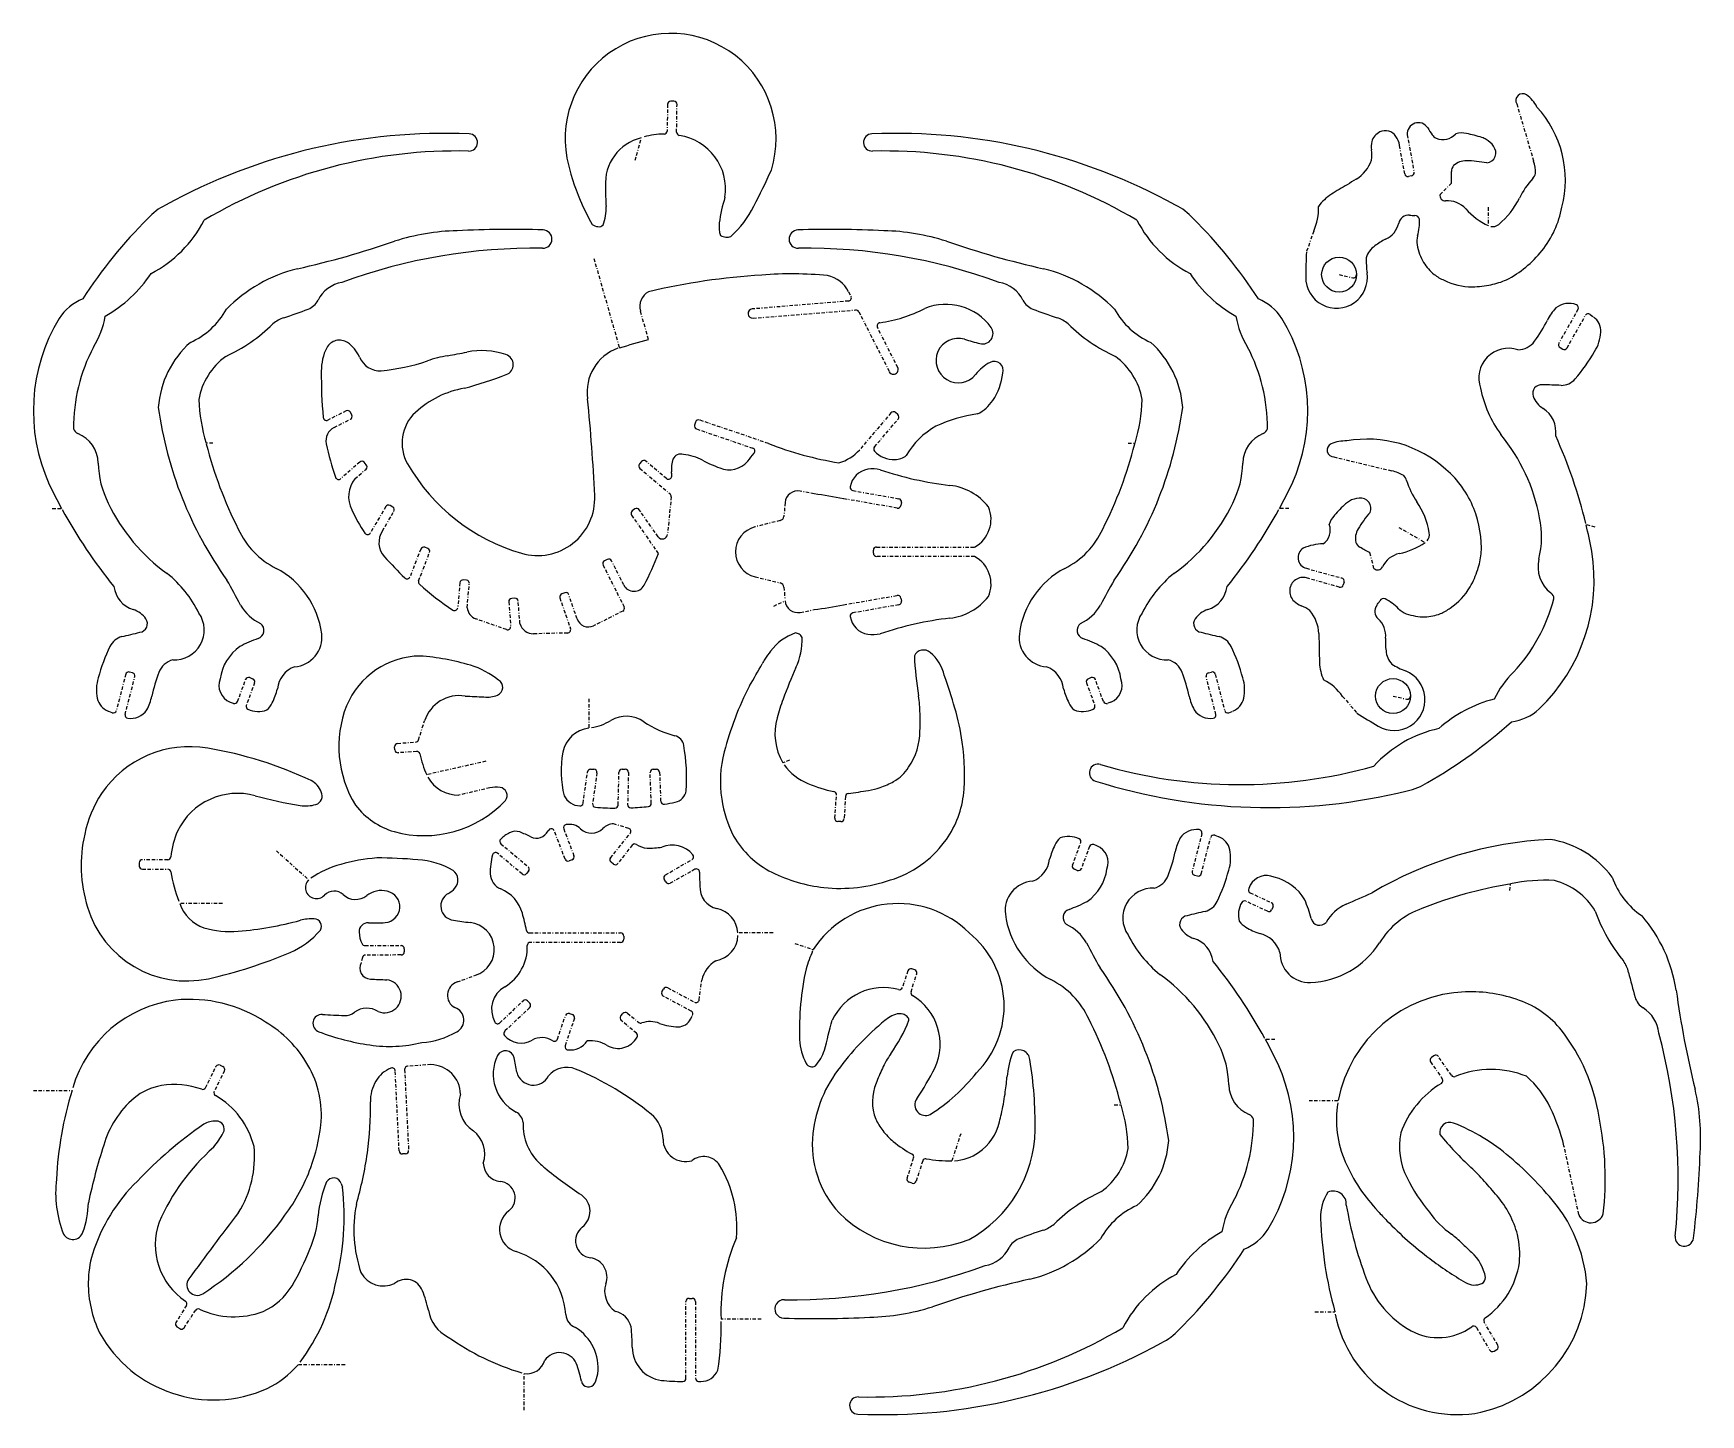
# Model space of a CAD drawing. Extents: x 0 to 243, y 0 to 201.
import ezdxf

# ---------------------------------------------------------------- set-up
doc = ezdxf.new("R2010")
doc.units = 0
doc.linetypes.add('BORDER', pattern=[1.75, 0.5, -0.25, 0.5, -0.25, 0, -0.25])
doc.layers.add('GREEN', color=3, linetype='CONTINUOUS')

msp = doc.modelspace()

# ---------------------------------------------------------------- linework, layer by layer
at = {"layer": 'GREEN', "linetype": 'BORDER'}
for p, q in [((92.451, 191.046243), (92.396, 187.145243)), ((93.371, 191.502243), (92.925, 191.506243)), ((93.771, 186.975243), (93.831, 191.028243)), ((216.241, 191.097243), (218.707, 182.757243)), ((87.727, 182.877243), (88.614, 186.156243)), ((199.911, 180.889243), (199.157, 185.062243)), ((200.279, 186.589243), (201.268, 181.138243)), ((200.891, 180.595243), (200.459, 180.512243)), ((205.063, 177.904243), (206.733, 179.551243)), ((212.074, 176.027243), (212.074, 173.350243)), ((186.64, 172.540243), (185.582, 169.518243)), ((81.71, 168.571243), (85.427, 155.557243)), ((190.348, 166.211243), (192.331, 165.760243)), ((118.85, 163.718243), (119.2, 163.028243)), ((89.677, 156.772243), (88.495, 160.893243)), ((118.827, 162.361243), (104.806, 161.201243)), ((104.912, 159.858243), (119.881, 161.059243)), ((120.327, 160.806243), (124.775, 152.057243)), ((225.17, 161.146243), (222.373, 156.201243)), ((226.936, 160.419243), (227.442, 160.042243)), ((126.003, 152.678243), (123.032, 158.529243)), ((223.574, 155.525243), (226.26, 160.277243)), ((222.548, 155.576243), (222.944, 155.350243)), ((45.595, 146.348243), (42.923, 145.000243)), ((46.419, 145.732243), (46.212, 146.141243)), ((125.019, 146.044243), (120.46, 140.685243)), ((126.017, 145.801243), (125.667, 146.095243)), ((43.843, 143.919243), (46.216, 145.115243)), ((96.545, 144.720243), (96.398, 144.283243)), ((96.683, 143.703243), (104.871, 140.915243)), ((107.157, 141.596243), (97.129, 145.005243)), ((122.618, 141.090243), (126.068, 145.152243)), ((26.16, 141.651243), (25.171, 141.651243)), ((159.606, 141.651243), (160.595, 141.651243)), ((47.592, 138.891243), (44.809, 136.463243)), ((48.539, 138.500243), (48.24, 138.845243)), ((88.647, 138.956243), (88.352, 138.606243)), ((92.304, 136.476243), (89.295, 139.011243)), ((189.598, 139.632243), (198.053, 137.599243)), ((46.874, 136.435243), (48.498, 137.852243)), ((88.407, 137.958243), (92.823, 134.236243)), ((92.984, 133.836243), (92.446, 128.344243)), ((113.841, 134.250243), (111.803, 134.646243)), ((119.467, 134.719243), (126.169, 133.532243)), ((2.755, 132.120243), (4.117, 132.120243)), ((51.373, 132.382243), (49.114, 128.532243)), ((50.904, 128.863243), (52.56, 131.683243)), ((52.394, 132.313243), (51.998, 132.548243)), ((87.69, 132.042243), (87.313, 131.780243)), ((91.085, 127.989243), (88.329, 131.927243)), ((109.586, 132.971243), (109.411, 130.970243)), ((125.93, 132.175243), (118.114, 133.537243)), ((126.551, 132.994243), (126.472, 132.553243)), ((183.011, 132.120243), (181.649, 132.120243)), ((87.198, 131.136243), (91.117, 125.538243)), ((108.882, 130.354243), (105.188, 129.425243)), ((199.047, 129.360243), (202.883, 127.148243)), ((227.663, 129.392243), (226.348, 129.747243)), ((57.495, 126.292243), (57.068, 126.458243)), ((122.926, 126.494243), (137.2, 126.494243)), ((56.474, 126.195243), (54.906, 122.143243)), ((56.161, 121.563243), (57.758, 125.699243)), ((83.665, 124.691243), (83.255, 124.489243)), ((86.057, 120.961243), (84.281, 124.489243)), ((122.457, 125.584243), (122.457, 126.030243)), ((137.2, 125.119243), (122.926, 125.119243)), ((195.431, 123.353243), (194.838, 125.625243)), ((63.14, 121.655243), (62.684, 121.697243)), ((83.048, 123.868243), (86.121, 117.768243)), ((105.216, 122.152243), (108.882, 121.260243)), ((185.569, 123.389243), (190.744, 121.968243)), ((190.376, 120.643243), (185.605, 121.991243)), ((62.187, 121.283243), (61.861, 117.649243)), ((63.245, 117.653243), (63.558, 121.158243)), ((76.751, 119.098243), (78.306, 114.571243)), ((77.473, 119.829243), (77.041, 119.682243)), ((79.263, 116.025243), (78.057, 119.544243)), ((109.411, 120.639243), (109.554, 119.029243)), ((118.114, 118.076243), (125.93, 119.438243)), ((191.07, 121.393243), (190.955, 120.970243)), ((69.304, 118.495243), (69.584, 114.921243)), ((70.182, 119.029243), (69.727, 118.992243)), ((70.937, 115.330243), (70.679, 118.605243)), ((85.914, 117.152243), (81.678, 115.013243)), ((107.925, 117.888243), (109.586, 118.642243)), ((111.803, 116.968243), (113.841, 117.363243)), ((126.169, 118.076243), (119.467, 116.890243)), ((126.472, 119.056243), (126.551, 118.619243)), ((68.972, 114.452243), (64.492, 116.025243)), ((77.878, 113.959243), (72.928, 113.844243)), ((13.469, 107.943243), (12.103, 102.653243)), ((13.381, 102.096243), (14.803, 107.598243)), ((14.476, 108.154243), (14.03, 108.269243)), ((29.771, 103.968243), (30.949, 107.179243)), ((31.542, 107.455243), (31.97, 107.299243)), ((154.224, 107.455243), (153.792, 107.299243)), ((155.991, 103.968243), (154.813, 107.179243)), ((172.385, 102.096243), (170.959, 107.598243)), ((171.29, 108.154243), (171.736, 108.269243)), ((172.298, 107.943243), (173.664, 102.653243)), ((32.246, 106.705243), (31.045, 103.430243)), ((153.52, 106.705243), (154.721, 103.430243)), ((190.863, 104.718243), (192.952, 102.294243)), ((198.205, 104.764243), (200.187, 104.318243)), ((11.486, 102.340243), (10.902, 102.574243)), ((28.681, 103.881243), (29.182, 103.697243)), ((80.978, 104.355243), (80.978, 100.104243)), ((157.085, 103.881243), (156.584, 103.697243)), ((174.28, 102.340243), (174.864, 102.574243)), ((56.134, 98.375243), (57.031, 101.153243)), ((52.698, 96.926243), (52.665, 97.381243)), ((53.093, 97.873243), (55.729, 98.057243)), ((55.858, 96.686243), (53.19, 96.498243)), ((65.946, 95.256243), (57.339, 93.296243)), ((110.234, 95.408243), (109.241, 95.035243)), ((80.141, 89.142243), (80.781, 93.701243)), ((81.236, 94.097243), (81.701, 94.097243)), ((82.156, 93.572243), (81.526, 89.083243)), ((85.247, 88.880243), (85.367, 93.646243)), ((85.827, 94.097243), (86.287, 94.097243)), ((86.747, 93.623243), (86.627, 88.940243)), ((90.077, 89.142243), (89.912, 93.618243)), ((90.372, 94.097243), (90.827, 94.097243)), ((91.287, 93.650243), (91.448, 89.423243)), ((66.553, 91.387243), (62.049, 90.334243)), ((116.835, 86.985243), (117.075, 90.357243)), ((118.386, 90.122243), (118.202, 86.898243)), ((77.519, 80.991243), (75.932, 85.127243)), ((77.321, 85.407243), (78.807, 81.483243)), ((86.788, 85.476243), (84.58, 86.143243)), ((117.705, 86.461243), (117.268, 86.488243)), ((68.158, 83.227243), (72.128, 79.892243)), ((84.139, 81.203243), (87.014, 84.745243)), ((87.285, 83.029243), (85.21, 80.347243)), ((151.483, 80.103243), (152.683, 83.379243)), ((153.953, 82.840243), (152.775, 79.630243)), ((155.048, 82.932243), (154.546, 83.116243)), ((170.343, 84.717243), (168.921, 79.216243)), ((170.255, 78.871243), (171.626, 84.156243)), ((172.238, 84.469243), (172.827, 84.239243)), ((15.428, 80.444243), (15.428, 79.984243)), ((19.601, 80.904243), (15.888, 80.904243)), ((35.438, 82.201243), (40.13, 77.974243)), ((71.24, 78.834243), (67.666, 81.838243)), ((78.54, 80.890243), (78.113, 80.724243)), ((84.557, 80.274243), (84.208, 80.554243)), ((92.143, 78.691243), (96.025, 80.936243)), ((15.888, 79.524243), (19.591, 79.524243)), ((72.183, 79.243243), (71.889, 78.889243)), ((92.198, 77.661243), (91.972, 78.066243)), ((96.43, 79.505243), (92.828, 77.486243)), ((152.186, 79.354243), (151.754, 79.515243)), ((169.252, 78.654243), (169.699, 78.539243)), ((177.394, 77.182243), (177.169, 76.699243)), ((177.39, 76.088243), (180.49, 74.634243)), ((215.243, 76.400243), (215.331, 77.385243)), ((27.559, 74.505243), (21.353, 74.505243)), ((179.901, 73.383243), (176.746, 74.864243)), ((180.711, 74.022243), (180.513, 73.604243)), ((48.337, 68.392243), (53.608, 68.392243)), ((72.349, 70.227243), (85.615, 70.241243)), ((85.615, 68.861243), (72.468, 68.861243)), ((86.075, 69.781243), (86.075, 69.321243)), ((107.833, 70.241243), (102.704, 70.241243)), ((111.021, 68.686243), (113.689, 67.817243)), ((47.973, 66.662243), (47.78, 65.880243)), ((53.608, 67.016243), (48.42, 67.012243)), ((54.068, 67.932243), (54.068, 67.476243)), ((61.778, 63.083243), (64.446, 64.063243)), ((97.065, 60.475243), (97.442, 63.355243)), ((127.48, 64.693243), (126.693, 62.274243)), ((127.94, 61.653243), (128.791, 64.266243)), ((128.492, 64.854243), (128.069, 64.992243)), ((91.632, 61.648243), (91.848, 62.053243)), ((95.915, 58.824243), (91.821, 61.023243)), ((92.474, 62.237243), (96.388, 60.130243)), ((67.983, 57.113243), (71.397, 60.337243)), ((72.344, 59.334243), (68.715, 55.907243)), ((72.05, 60.319243), (72.363, 59.988243)), ((78.149, 58.483243), (78.582, 58.332243)), ((85.652, 58.125243), (85.951, 58.479243)), ((86.595, 58.534243), (88.242, 57.182243)), ((76.392, 54.753243), (77.565, 58.194243)), ((78.872, 57.752243), (77.524, 53.791243)), ((87.901, 55.604243), (85.703, 57.476243)), ((95.813, 57.669243), (96.103, 58.194243)), ((180.973, 54.688243), (179.612, 54.688243)), ((203.679, 51.432243), (205.39, 48.957243)), ((204.176, 52.329243), (203.798, 52.071243)), ((206.71, 49.472243), (204.815, 52.214243)), ((25.107, 47.669243), (26.616, 50.742243)), ((27.853, 50.134243), (26.367, 47.117243)), ((27.227, 50.953243), (27.641, 50.751243)), ((53.323, 38.446243), (52.748, 50.111243)), ((54.119, 50.309243), (54.699, 38.510243)), ((57.96, 51.036243), (54.547, 50.792243)), ((0, 47.264243), (5.649, 47.264243)), ((157.568, 45.162243), (158.553, 45.162243)), ((185.964, 45.810243), (190.215, 45.810243)), ((135.185, 40.962243), (133.892, 36.988243)), ((225.28, 29.163243), (223.128, 39.200243)), ((54.262, 38.027243), (53.806, 38.009243)), ((127.374, 34.467243), (128.326, 37.434243)), ((129.646, 36.992243), (128.685, 34.039243)), ((128.105, 33.745243), (127.668, 33.887243)), ((22.31, 15.933243), (20.792, 13.422243)), ((21.965, 12.672243), (23.635, 15.207243)), ((95.137, 5.294243), (95.137, 16.490243)), ((95.597, 16.950243), (96.057, 16.950243)), ((96.517, 16.490243), (96.517, 5.298243)), ((186.829, 15.009243), (189.732, 15.009243)), ((20.93, 12.801243), (21.33, 12.539243)), ((106.09, 13.937243), (100.248, 13.937243)), ((210.358, 12.695243), (212.299, 9.420243)), ((213.486, 10.124243), (211.485, 13.495243)), ((212.929, 9.259243), (213.325, 9.493243)), ((45.439, 7.285243), (38.594, 7.285243)), ((71.567, 0.652243), (71.567, 5.997243)), ((96.977, 4.838243), (97.318, 4.838243))]:
    msp.add_line(p, q, dxfattribs=at)
at = {"layer": 'GREEN', "linetype": 'CONTINUOUS'}
for centre, radius in [((190.348, 166.211243), 2.544197), ((198.205, 104.764243), 2.544)]:
    msp.add_circle(centre, radius, dxfattribs=at)
for centre, radius, start, end in [((92.891086, 186.010049), 15.377416, -17.210065, 190.517033), ((217.096941, 191.594168), 0.989732, 54.832162, 210.137767), ((214.920364, 188.494823), 4.777002, 26.6466, 54.902428), ((92.920041, 191.037139), 0.46913, 89.394372, 178.88811), ((93.361897, 191.033202), 0.46913, -0.605628, 88.88811), ((207.65003, 180.020286), 15.680902, -14.680698, 42.614551), ((197.084315, 185.319505), 1.870887, 33.909597, 115.563732), ((201.902556, 186.729971), 1.629643, 32.694685, 184.953956), ((220.266487, 197.704348), 19.764503, -149.288274, -145.762115), ((59.993345, 102.296823), 84.513661, 87.598242, 118.810505), ((63.483805, 185.476062), 1.26122, -91.445036, 87.673649), ((90.244238, 179.499367), 6.853588, 103.760642, 183.958455), ((92.019577, 175.68728), 11.008251, 90.414184, 105.768885), ((91.944602, 187.14662), 0.4514, -90.584107, -0.174766), ((94.230815, 186.96991), 0.459846, 179.335578, 261.393495), ((92.978171, 178.671546), 7.93253, -8.527754, 81.41727), ((122.282195, 185.476062), 1.26122, 92.326351, 271.445036), ((125.77345, 102.296288), 84.514229, 61.189548, 92.402281), ((199.350746, 184.854003), 4.322241, 169.93685, 186.226142), ((197.255215, 184.981482), 2.249581, 115.775321, 163.79607), ((195.861564, 184.499502), 3.343138, 9.690571, 33.881872), ((205.049669, 187.359487), 1.364327, -145.373497, -114.725959), ((205.498915, 188.34474), 2.447164, -114.631097, -40.382818), ((208.186354, 183.864407), 3.009649, 76.20501, 105.876892), ((204.251871, 164.062367), 23.19617, 72.642634, 78.430531), ((207.875997, 178.314763), 8.548448, 62.863848, 67.321031), ((210.570698, 183.547081), 2.663032, 30.889603, 63.113164), ((211.705457, 183.972964), 1.486525, -83.761244, 39.287178), ((61.7336, 112.022516), 72.213175, 88.636449, 120.681247), ((109.735456, 189.909201), 32.659338, -168.151153, -156.836115), ((124.0324, 112.022516), 72.213175, 59.318753, 91.363551), ((189.945614, 184.768023), 5.458377, -58.075632, -19.80916), ((189.12589, 183.542388), 5.987728, -5.983232, 8.092041), ((208.853347, 180.113388), 2.695537, 88.710655, 132.105351), ((208.604061, 165.797575), 17.013491, 78.943004, 88.956171), ((212.679031, 180.929444), 6.298989, 0.14371, 16.868339), ((20.329854, 220.63982), 95.643228, -27.68551, -24.182409), ((298.55926, 10.635492), 199.770917, 121.954288, 122.400221), ((200.377958, 180.981222), 0.47593, -168.856747, -80.19579), ((200.808, 181.055243), 0.467428, -79.771899, 10.228101), ((208.017003, 181.259061), 1.293241, 138.662242, 181.099629), ((155.118648, 180.116754), 51.61745, -0.627735, 1.240518), ((227.218263, 172.218865), 11.775505, 137.301955, 154.128038), ((217.219401, 181.441628), 1.827311, -42.622233, -15.762341), ((135.546527, 178.984458), 52.139543, 179.954083, 183.134744), ((120.675195, 171.120688), 20.85053, 162.198135, 172.779805), ((192.763326, 172.328825), 6.627655, 122.359578, 144.778587), ((219.126437, 130.683182), 55.916326, 119.58942, 122.338093), ((205.82145, 177.743479), 0.775301, 168.032475, 274.182841), ((23.056703, 168.691511), 8.545049, 116.342177, 138.135398), ((112.250265, 190.953169), 35.382082, -156.883764, -150.464727), ((77.101213, 175.771148), 6.394048, -21.312118, 3.246392), ((92.614139, 182.175413), 13.771659, -48.940218, -25.704457), ((162.653317, 168.636245), 8.619902, 41.912033, 63.481416), ((179.382655, 175.840287), 7.972411, -24.452138, 2.235333), ((206.133739, 173.371432), 3.607886, 42.163984, 94.06472), ((216.742061, 182.99551), 10.715502, -137.767913, -115.825784), ((206.312793, 182.372598), 11.465346, -50.471819, -25.9404), ((208.955835, 178.548146), 14.087117, -38.945557, -10.230128), ((65.92729, 124.76772), 69.905701, 134.772678, 147.159007), ((8.910656, 182.342765), 17.964031, -62.688696, -27.215064), ((62.480148, 140.633865), 31.982696, 91.225718, 107.871866), ((69.358481, 30.736874), 142.073784, 88.001527, 93.051254), ((74.266756, 171.390499), 1.334545, -91.19172, 88.014209), ((82.50364, 175.067174), 1.870192, -123.699059, -96.004681), ((82.43794, 174.093054), 0.895291, -98.345249, -46.165408), ((104.038437, 173.207089), 4.083523, 172.483759, 198.235727), ((111.499244, 171.390499), 1.334545, 91.985791, 271.19172), ((116.407519, 30.736874), 142.073784, 86.948746, 91.998473), ((123.285852, 140.633865), 31.982696, 72.128134, 88.774282), ((176.855344, 182.342765), 17.964031, -152.784936, -117.311304), ((120.082147, 124.944184), 69.605475, 32.827621, 45.270194), ((195.712062, 174.467163), 3.406329, -65.511887, -12.856119), ((200.502299, 173.375013), 1.506834, 85.519964, 167.184674), ((201.509552, 182.6496), 7.823096, -96.529137, -90.787729), ((201.384868, 174.133735), 0.693719, 13.293002, 88.584873), ((194.536412, 173.925566), 7.532566, -15.810705, 2.797812), ((212.699008, 174.638227), 1.435184, -100.315978, -50.598089), ((8.496365, 300.158502), 136.432667, -77.302828, -71.110778), ((101.088898, 173.399867), 1.739422, -122.277965, -94.679274), ((101.118608, 172.783365), 1.130226, -98.733304, -61.37912), ((177.35965, 300.446756), 136.734539, -108.885806, -102.709055), ((197.275392, 167.806374), 3.1009, 123.497573, 163.708671), ((200.025397, 164.989507), 7.006684, 114.462019, 129.548747), ((204.832262, 171.025196), 3.16403, 164.453087, 188.743232), ((209.323446, 171.939739), 7.745201, -169.620012, -149.194648), ((73.096224, 88.147621), 81.916594, 89.20067, 110.081227), ((112.670667, 88.147213), 81.917014, 69.9188, 90.799949), ((291.849293, 164.750686), 106.374184, 177.431215, 179.396967), ((207.284276, 168.319561), 12.990174, 178.426584, 188.233616), ((208.074196, 171.200079), 6.293409, -149.153983, -127.902863), ((207.447886, 179.609016), 15.927231, -62.727944, -38.503855), ((0.919104, 177.057371), 19.429851, -60.543426, -33.330688), ((43.72449, 145.880519), 21.820361, 103.896288, 135.552877), ((112.174606, 68.405974), 97.928245, 93.503065, 103.273091), ((110.484597, 111.081588), 55.23678, 84.501884, 94.458142), ((114.862562, 161.680786), 4.477823, 27.065624, 78.216456), ((142.023365, 145.845177), 21.858066, 44.479954, 76.08997), ((184.846896, 177.057371), 19.429851, -146.669312, -119.456574), ((189.97767, 165.812785), 4.497037, 179.267919, 368.265017), ((192.431388, 166.213888), 0.46462, -102.477974, -0.326185), ((208.046121, 171.145896), 6.233419, -128.005191, -112.626359), ((209.68576, 173.39105), 8.960158, -116.784429, -89.493294), ((209.797925, 177.10365), 12.658544, -77.730477, -66.990223), ((45.869051, 160.273876), 4.893662, 100.586366, 153.200982), ((90.842274, 161.565165), 2.441552, 118.1339, 195.974113), ((118.787142, 162.821327), 0.461807, -85.048707, 26.619086), ((139.89625, 160.27329), 4.89455, 26.801449, 79.39534), ((209.652064, 177.833199), 13.402432, -89.517191, -77.78395), ((10.05612, 155.738123), 7.507129, 112.411358, 146.959551), ((18.201655, 166.689627), 11.379102, -65.668613, -29.07306), ((11.888954, 234.701414), 78.730007, -71.769419, -69.02515), ((39.111886, 163.687171), 2.676666, -69.002691, -26.801904), ((104.860293, 160.529845), 0.67359, 94.623174, 274.402571), ((119.919998, 160.608376), 0.452551, 25.927076, 94.943511), ((120.780369, 178.777258), 19.75296, -82.4346, -62.324159), ((133.01398, 153.717626), 8.161559, 36.081374, 112.012159), ((146.658663, 163.692951), 2.683334, -153.131727, -111.023831), ((173.675991, 234.114752), 78.109895, -110.990499, -108.22513), ((167.561107, 166.687079), 11.375035, -150.930237, -114.317229), ((175.714067, 155.740961), 7.50291, 33.035557, 67.609944), ((227.497537, 156.161543), 7.591808, 136.947352, 153.33753), ((223.823892, 159.104047), 2.920608, 67.341932, 129.912002), ((224.767488, 161.373915), 0.46244, -29.493723, 66.889267), ((226.660249, 160.051903), 0.459322, 53.105488, 150.620564), ((25.988025, 146.362803), 25.987509, 148.783995, 204.380645), ((-2.417266, 162.475699), 13.101289, -31.495137, -10.272963), ((17.99434, 176.293507), 24.184926, -65.465278, -45.57561), ((38.060764, 155.332262), 4.842947, 108.56331, 130.383736), ((123.448389, 158.736177), 0.464975, 98.33325, 206.426169), ((138.379958, 157.627146), 1.522428, -104.802351, 36.104111), ((147.705236, 155.332262), 4.842947, 49.616264, 71.43669), ((167.77166, 176.293507), 24.184926, -134.42439, -114.534722), ((188.159203, 162.468991), 13.076416, -169.737157, -148.472556), ((159.774221, 146.363497), 25.991215, -24.378623, 31.209264), ((201.388477, 169.269046), 21.622738, -36.164846, -26.656397), ((225.899492, 157.960386), 2.591035, -2.989779, 53.464192), ((31.169784, 143.888832), 25.305169, 152.352401, 180.316059), ((32.188052, 145.842808), 14.008975, 131.584285, 175.839191), ((49.337894, 152.254296), 7.358794, 153.330489, 180.895841), ((44.61471, 154.534157), 2.116421, 56.462356, 151.092065), ((43.223203, 152.395182), 4.668144, 22.628123, 56.731134), ((35.872201, 336.937701), 188.028053, -74.719187, -73.372216), ((134.828592, 153.682602), 3.240227, 73.552853, 321.516478), ((157.899636, 230.826916), 77.280092, -106.658506, -104.928688), ((153.58443, 145.846991), 14.002207, 4.145659, 48.42113), ((154.613115, 143.894826), 25.288304, -0.32985, 27.652284), ((216.333442, 158.402429), 3.145167, -88.568752, -37.008603), ((222.773, 155.976243), 0.458939, 150.642246, 240.642246), ((222.769432, 158.105244), 5.72442, -32.895738, -2.803655), ((33.832504, 146.332536), 9.846055, 126.058557, 170.307373), ((50.545454, 155.451869), 3.26651, -157.298846, -86.866682), ((47.823511, 182.072435), 30.022629, -84.456001, -71.326503), ((63.82079, 134.806967), 19.876651, 99.956816, 108.736758), ((39.255935, 274.076181), 121.5424, -79.989254, -78.632065), ((65.382028, 144.06407), 11.068773, 71.473802, 101.300761), ((68.399326, 153.085289), 1.556346, -69.317908, 71.273206), ((87.520967, 149.077876), 6.807097, 109.88183, 188.053284), ((142.484193, 147.608638), 6.53225, 117.548815, 141.598746), ((140.075176, 152.242898), 1.309277, -17.911029, 117.876551), ((151.933496, 146.332536), 9.846055, 9.692627, 53.941443), ((215.058437, 151.118366), 4.355539, 71.894463, 199.628637), ((223.169958, 155.758295), 0.466437, -118.975336, -29.976442), ((205.188489, 167.822463), 25.801407, -40.694623, -29.809195), ((106.378882, 151.37315), 64.403439, 179.318438, 185.349967), ((39.739398, 230.89123), 84.472856, -74.132098, -69.770165), ((125.389718, 152.366324), 0.688047, -153.306678, 26.958155), ((132.709849, 152.743026), 8.658345, -34.352726, -5.98496), ((222.641032, 152.871233), 2.820694, -88.720855, -41.579855), ((65.163699, 135.912173), 13.921054, 99.625475, 132.795291), ((228.114157, 153.170781), 17.514604, -168.420913, -144.069876), ((219.820803, 148.890213), 1.255483, 82.254876, 199.591098), ((221.930695, 149.666163), 3.503492, -160.023402, -122.098923), ((219.912943, 103.200801), 46.933505, 86.590704, 89.90593), ((74.426348, 154.593917), 56.740007, -172.16517, -144.512918), ((48.885285, 148.812332), 24.77193, -178.098216, -163.197068), ((45.796981, 145.927245), 0.466943, 27.277201, 115.630178), ((59.845335, 141.654245), 6.094407, 132.781332, 209.954403), ((-175.964871, 121.788578), 258.093025, 2.712405, 5.856622), ((125.368434, 145.746577), 0.459031, 49.426228, 139.573999), ((140.443113, 125.362182), 20.728427, 97.730097, 115.320353), ((134.890706, 151.23593), 6.007457, -62.603609, -34.22301), ((111.325962, 154.597521), 56.754061, -35.481435, -7.83655), ((136.880715, 148.812332), 24.77193, -16.802932, -1.901784), ((217.916126, 143.27928), 4.040318, -7.910274, 57.801942), ((6.829471, 143.980803), 0.991879, -166.499371, -109.400427), ((42.716085, 145.413678), 0.462323, -174.360168, -63.412995), ((44.790565, 142.002818), 2.137888, 116.309816, 192.331272), ((46.007111, 145.525864), 0.4607, -63.036904, 26.61332), ((96.830986, 144.135982), 0.457343, 161.216563, 251.120531), ((96.982199, 144.565212), 0.463873, 71.550557, 160.475463), ((125.718, 145.451243), 0.460327, -40.506792, 49.493208), ((136.994316, 134.277075), 11.216571, 118.874006, 150.271646), ((178.935271, 143.981467), 0.993258, -70.48943, -13.520957), ((4.677086, 138.614111), 4.791445, 1.448646, 67.63833), ((84.945271, 156.854757), 61.669708, -165.600114, -153.265528), ((82.630679, 150.064351), 40.827167, -167.957439, -160.827617), ((125.351597, 187.778146), 49.636796, -111.503288, -99.173816), ((122.951633, 140.791623), 0.447755, 138.169705, 223.529222), ((100.821729, 156.854757), 61.669708, -26.734472, -14.399886), ((181.089914, 138.614111), 4.791445, 112.36167, 178.551354), ((189.598445, 140.62404), 0.991797, 114.954969, 269.974288), ((191.190657, 137.150458), 4.812898, 86.672656, 114.693522), ((194.492582, 125.247456), 16.978991, 47.702993, 100.254391), ((193.081965, 125.81014), 26.95471, 10.608104, 39.328862), ((152.746087, 111.844912), 75.751072, 13.798572, 24.055977), ((22.705876, 138.927056), 13.240266, -179.169921, -152.845165), ((47.892415, 138.535998), 0.465239, 41.659308, 130.219728), ((79.043355, 152.692743), 28.239662, -150.089761, -106.235373), ((88.708574, 138.310173), 0.463467, 140.296549, 229.406331), ((88.998931, 138.654669), 0.463467, 50.296549, 139.406331), ((98.010985, 137.824876), 4.99823, 162.927761, 184.172095), ((94.406251, 138.778094), 1.280963, 73.968925, 156.335705), ((93.858675, 132.101673), 7.958772, 62.236942, 83.497346), ((106.658245, 156.356169), 19.46585, -117.84537, -109.757532), ((101.44953, 141.278379), 3.520304, -112.929962, -40.283769), ((28.666009, 199.731965), 96.869333, -38.823553, -37.921234), ((104.730231, 140.48427), 0.45338, -39.11499, 71.911375), ((115.762258, 144.775444), 6.228847, -74.393487, -41.045238), ((125.45559, 143.089962), 3.846545, -137.337532, -87.803735), ((125.50749, 142.106971), 2.862322, -88.087804, -52.39803), ((163.078005, 138.92486), 13.223354, -27.181729, -0.821624), ((44.504154, 136.811813), 0.463068, -160.369388, -48.828288), ((50.101551, 133.824339), 4.151374, 141.029125, 207.192416), ((48.195096, 138.196705), 0.4587, -48.673091, 41.432351), ((92.597208, 136.831755), 0.460825, -129.514071, -0.685322), ((88.361506, 136.907875), 4.697203, -0.995792, 6.765604), ((122.113371, 134.7984), 3.062338, 98.854469, 171.458377), ((122.401763, 133.055267), 4.829117, 77.463233, 99.051926), ((139.239971, 184.316481), 49.152503, -108.738203, -96.574797), ((196.657567, 131.582353), 6.176584, 59.848412, 76.942831), ((198.504929, 135.685599), 1.762658, 16.840052, 44.599444), ((211.457341, 139.707888), 11.799981, -162.686637, -145.893456), ((196.75146, 127.008286), 14.164733, 21.094355, 49.668513), ((69.178296, 167.63691), 74.12426, -154.422599, -151.370073), ((73.485496, 133.60869), 8.362769, -106.231096, 2.697344), ((92.526711, 133.884585), 0.459837, -6.034618, 49.884189), ((111.449384, 132.809593), 1.870382, 79.102005, 175.041948), ((103.752959, 60.632223), 74.305999, 78.856383, 82.197229), ((119.55682, 135.187129), 0.476429, 172.023334, 259.133177), ((132.679319, 127.240782), 8.299037, 38.00056, 83.547228), ((116.587704, 167.63691), 74.12426, -28.629927, -25.577401), ((70.288176, 168.246082), 75.392485, -151.241417, -140.932678), ((35.270745, 144.56181), 27.001497, -154.375045, -125.703288), ((71.011933, 143.57435), 27.22057, -154.666975, -146.408909), ((51.764973, 132.166023), 0.447654, 58.630674, 151.118014), ((52.170103, 131.917378), 0.454796, -30.984992, 60.507928), ((87.579461, 131.400393), 0.463991, 125.049265, 214.701391), ((87.952, 131.665243), 0.4591, 34.797763, 124.797763), ((126.010737, 132.637053), 0.468815, -99.916694, -10.298159), ((126.081855, 133.06575), 0.474563, -8.666294, 79.41863), ((135.043536, 130.513787), 4.561477, -61.786675, 23.74089), ((150.495255, 144.56181), 27.001497, -54.296712, -25.624955), ((115.477824, 168.246082), 75.392485, -39.067322, -28.758583), ((205.897279, 116.884195), 21.593374, 132.532422, 138.74807), ((196.288533, 126.28214), 8.204815, 122.807623, 127.445079), ((193.296451, 130.926352), 2.680212, 90.886156, 122.839651), ((207.591901, 120.439967), 16.893875, 138.901526, 148.986992), ((193.503721, 132.14383), 1.483413, -23.79843, 99.652253), ((192.286542, 126.722673), 11.354615, 9.359423, 34.116635), ((196.039768, 126.405974), 15.048617, -3.393334, 22.258767), ((40.841684, 134.178861), 12.086867, -155.216934, -116.746835), ((53.440572, 127.148272), 3.061914, 145.937454, 222.663402), ((106.101758, 125.792207), 3.746185, 104.117842, 256.323316), ((108.723629, 131.02539), 0.68958, -76.722772, -4.586969), ((144.925316, 134.178861), 12.086867, -63.253165, -24.783066), ((186.61484, 128.951369), 2.444803, -54.77429, 19.668708), ((191.820813, 129.047659), 2.993335, 136.126568, 165.952055), ((195.430712, 127.740956), 2.709428, 148.806669, 192.051694), ((206.569906, 127.995655), 13.29917, -14.142358, 12.05081), ((154.214326, 112.255203), 74.224244, 10.58303, 13.630812), ((48.719923, 128.763962), 0.457154, -146.89009, -30.455754), ((56.901985, 126.030907), 0.458451, 68.769384, 158.994399), ((91.701015, 128.413966), 0.748241, -145.414932, -5.346747), ((122.917573, 126.033733), 0.460587, 88.951706, 180.434198), ((188.139225, 119.42448), 7.530629, 90.869101, 113.619474), ((194.004675, 127.58795), 1.291398, -161.362352, -118.979362), ((166.993624, 78.550022), 54.693562, 59.396242, 61.156296), ((196.880622, 135.988249), 10.685235, -77.853085, -55.823436), ((202.07501, 128.334137), 1.434389, -40.360054, 9.433727), ((136.052958, 203.430791), 115.506695, -137.282742, -135.159035), ((57.332378, 125.865298), 0.456868, -21.313059, 69.148358), ((83.471553, 124.072059), 0.47004, 117.433028, 205.697074), ((83.872, 124.282243), 0.458399, 26.844541, 116.844541), ((48.512043, 142.024022), 45.683294, -27.488098, -21.153702), ((122.926012, 125.588272), 0.469029, -179.507767, -90.00148), ((135.039598, 121.098341), 4.564536, -23.70539, 61.751175), ((185.988024, 124.954599), 1.620469, 122.305109, 255.014077), ((199.882038, 122.030958), 3.591126, 102.10443, 154.158969), ((198.027283, 127.180274), 13.140631, -17.626076, -7.279437), ((224.1326, 123.625054), 4.799398, 166.490278, 232.621614), ((201.531966, 121.655562), 25.990837, -46.213274, 9.370288), ((8.477664, 109.041656), 17.508976, 26.58091, 50.930149), ((-401.136706, -116.051818), 490.771821, 28.487512, 28.970126), ((29.588233, 112.27381), 12.540487, 7.19398, 62.380362), ((54.475243, 122.312488), 0.462812, -134.474599, -21.449929), ((56.576027, 121.394439), 0.448042, 157.866935, 228.815983), ((62.641071, 121.243458), 0.455811, 84.595831, 174.992628), ((63.104819, 121.201375), 0.455229, -5.43683, 85.567607), ((156.163994, 112.277559), 12.530322, 117.567733, 172.817429), ((586.903706, -116.051818), 490.771821, 151.029874, 151.512488), ((177.288336, 109.041656), 17.508976, 129.069851, 153.41909), ((185.081896, 120.127865), 1.93541, 74.319045, 174.949615), ((190.62109, 121.518645), 0.466096, -15.607573, 74.710276), ((195.947631, 123.940615), 0.782249, -131.333683, -26.118772), ((197.84609, 127.263235), 13.338461, -29.528727, -17.730028), ((15.764037, 121.234779), 4.04252, -172.844651, -107.20937), ((84.79507, 153.002788), 42.820206, -131.751578, -123.520886), ((77.188, 119.245243), 0.461062, 108.592138, 198.592138), ((77.626485, 119.402908), 0.453121, 18.174569, 109.799412), ((87.553358, 121.708987), 1.672785, -153.448267, -27.43585), ((108.712486, 120.580027), 0.701019, 4.845583, 76.006575), ((126.006359, 118.971077), 0.473365, 10.364822, 99.283042), ((132.689128, 124.355173), 8.280519, -83.601031, -37.946756), ((169.990768, 121.2456), 4.054986, -72.738754, -7.287343), ((185.37297, 120.127289), 2.225545, 175.594527, 224.109353), ((190.502443, 121.095459), 0.469561, -105.621322, -15.466036), ((201.633248, 125.121567), 8.98768, -56.773869, -29.548201), ((220.661586, 118.993274), 0.98984, -1.680691, 55.727075), ((13.518363, 114.004716), 3.528273, 35.015712, 72.692904), ((20.554435, 114.401311), 4.353493, -93.11322, 34.645238), ((35.71362, 121.102152), 6.300274, -150.818126, -114.259765), ((61.401291, 117.690042), 0.461516, -123.286299, -5.071717), ((65.106909, 117.787827), 1.866766, -175.865674, -109.232225), ((69.764, 118.532243), 0.461486, 94.598673, 184.598673), ((70.217356, 118.567402), 0.463193, 4.686095, 94.377675), ((85.716053, 117.561541), 0.454651, -64.190393, 27.041684), ((111.45389, 118.810958), 1.875494, -174.838829, -79.272212), ((103.035897, 195.278608), 78.661009, -82.104724, -78.948889), ((119.552742, 116.425903), 0.47219, 100.461967, 187.870636), ((126.092534, 118.535905), 0.465979, -80.555185, 10.302483), ((150.05338, 121.102152), 6.300274, -65.740235, -29.181874), ((165.211565, 114.401311), 4.353493, 145.354762, 273.11322), ((172.255734, 113.996784), 3.539457, 107.455863, 144.954343), ((186.728483, 122.124497), 4.615082, -129.789084, -114.50873), ((182.366796, 111.917745), 6.48682, 54.843323, 67.83607), ((181.93345, 113.701918), 5.455498, 1.883682, 40.172947), ((197.075476, 117.139487), 1.509745, 145.517177, 227.060526), ((188.827307, 123.153972), 8.69911, -36.379647, -31.202732), ((196.849316, 118.302391), 0.675907, 72.283454, 149.322494), ((193.539311, 112.129574), 7.669879, 44.455817, 62.717636), ((201.246724, 119.689445), 3.126225, -135.576988, -110.968294), ((202.746858, 124.1393), 7.820577, -109.564487, -89.339578), ((202.754488, 122.505417), 6.186724, -89.23583, -67.630705), ((202.617814, 122.883033), 6.587962, -67.781354, -53.266868), ((197.163154, 125.386154), 25.315915, -42.640527, -14.694844), ((15.375709, 115.315329), 1.255108, -82.75473, 34.667034), ((32.339391, 114.351785), 1.27677, -70.908188, 52.025531), ((69.128009, 114.882466), 0.457637, -109.931835, 4.860605), ((72.882099, 115.859552), 2.015831, -164.777036, -88.695238), ((77.863501, 114.425043), 0.466026, -88.217086, 18.283328), ((80.923862, 116.601128), 1.75787, -160.876572, -64.595438), ((122.123592, 116.825069), 3.073788, -171.321065, -99.014062), ((139.336158, 66.868669), 49.589057, 96.628536, 108.684464), ((153.427609, 114.351785), 1.27677, 127.974469, 250.908188), ((170.390291, 115.315329), 1.255108, 145.332966, 262.75473), ((193.744081, 113.5386), 3.395832, -5.548832, 47.299927), ((34.442817, 100.809257), 25.834421, 154.320539, 165.186941), ((13.691875, 110.731663), 2.833699, 106.459108, 153.314815), ((3.043168, 161.328565), 48.881182, -78.37977, -75.194736), ((34.135049, 106.269514), 6.989208, 125.192414, 171.759696), ((38.631821, 96.171898), 17.961291, 109.091781, 118.334731), ((37.78812, 113.312961), 4.275021, -86.219376, 7.138943), ((113.697435, 106.595881), 7.817822, 109.412889, 142.912958), ((110.982138, 112.680414), 1.294116, 58.619979, 84.818994), ((101.29961, 113.247013), 10.779674, -23.728469, 0.41581), ((111.052204, 112.805525), 1.150832, 26.846469, 58.354654), ((122.399093, 118.64597), 4.915383, -98.86027, -77.654889), ((147.982808, 113.320631), 4.282935, 172.977721, 266.173709), ((147.161767, 96.239729), 17.888494, 61.639928, 70.917633), ((151.630951, 106.269514), 6.989208, 8.240304, 54.807586), ((182.722832, 161.328565), 48.881182, -104.805264, -101.62023), ((172.076492, 110.732744), 2.831992, 26.67806, 73.580618), ((151.324183, 100.809257), 25.834421, 14.813059, 25.679461), ((397.144537, 121.061308), 209.881388, -178.039523, -177.614715), ((242.107851, 111.918996), 54.664368, 179.573145, 182.389139), ((204.100823, 112.531802), 7.009732, 174.445901, 189.538286), ((21.206226, 107.04084), 3.141583, 106.423337, 158.166214), ((56.561597, 98.785522), 11.822147, 90.889834, 157.302715), ((53.920379, 76.776277), 33.919117, 73.208967, 85.844973), ((55.998263, 136.52718), 57.068763, -32.030905, -28.280971), ((113.477764, 105.702312), 8.154851, 146.903769, 152.337979), ((125.320279, 97.843198), 22.367725, 142.981357, 146.602936), ((178.17351, 112.75543), 49.78117, -177.57285, -170.783543), ((129.770362, 109.995682), 1.484043, 49.863104, 153.957081), ((126.733929, 106.35994), 6.220965, 13.301622, 50.068352), ((164.569049, 107.057334), 3.123142, 21.643486, 73.654336), ((194.09759, 109.908815), 6.612046, -177.672086, -155.227342), ((200.300413, 111.572527), 3.11898, -176.281414, -136.33972), ((204.954836, 120.738569), 13.262232, -121.405495, -111.817076), ((14.95332, 105.653245), 5.762015, 162.204419, 192.132309), ((13.915328, 107.820876), 0.462798, 75.653843, 164.668342), ((14.363997, 107.714211), 0.454062, -14.797424, 75.719506), ((38.503628, 100.388721), 21.673748, 158.84887, 168.32872), ((29.703392, 106.333159), 2.656535, 159.321535, 247.364987), ((31.38333, 107.021107), 0.462223, 69.923438, 159.993926), ((31.811432, 106.864444), 0.462811, -20.119964, 69.963505), ((39.504175, 105.354365), 3.961591, 111.224295, 173.013386), ((60.304063, 97.884969), 11.866276, 50.743259, 73.274601), ((67.230209, 106.019372), 1.20428, -68.068729, 61.057373), ((198.625505, 70.504615), 95.518221, 156.292603, 159.261945), ((38.701865, 74.761783), 99.715325, 16.463315, 19.343907), ((146.251662, 105.351817), 3.968019, 7.01231, 68.638765), ((153.945955, 106.869469), 0.456517, 109.708688, 201.084045), ((154.380536, 107.022819), 0.459884, 19.885217, 109.900068), ((156.062608, 106.333159), 2.656535, -67.364987, 20.678465), ((146.557382, 100.150349), 22.413546, 11.902944, 21.072846), ((171.39623, 107.714476), 0.452416, 103.580148, 194.887167), ((171.850422, 107.819074), 0.464483, 15.505286, 104.261145), ((170.81368, 105.653245), 5.762015, -12.132309, 17.795581), ((184.419914, 100.140133), 7.903952, 35.395549, 62.300022), ((198.361855, 104.24636), 4.498977, -120.758282, 68.290915), ((224.790308, 98.743929), 13.084364, 133.485673, 154.740638), ((9.946112, 106.277855), 7.48468, -28.206263, -11.59694), ((26.235942, 108.11695), 9.610598, -26.763296, -13.727925), ((62.085547, 99.520599), 5.311683, 80.819509, 162.09929), ((68.716103, 210.117895), 105.512257, -93.141943, -91.647277), ((66.203008, 108.552617), 3.93786, -97.588264, -67.971059), ((147.899887, 84.176368), 48.802878, 153.096368, 165.218959), ((111.898285, 102.020569), 17.357818, 0.645907, 9.154812), ((159.814735, 108.240751), 9.920543, -165.973143, -153.338654), ((175.820888, 106.277855), 7.48468, -168.40306, -151.793737), ((200.28838, 104.76758), 0.460632, -102.714279, -0.415089), ((11.857851, 104.987643), 2.595795, -167.871264, -111.606539), ((11.656611, 102.768555), 0.461042, -111.719083, -14.484161), ((13.821108, 101.978189), 0.455666, 164.984522, 262.673523), ((14.157254, 104.411488), 2.912057, -97.780977, -35.023013), ((29.337781, 104.134239), 0.463933, -109.620207, -20.965299), ((31.475304, 103.274206), 0.457722, 160.068338, 244.74248), ((32.815281, 106.088393), 3.574638, -115.435368, -69.724784), ((32.104617, 104.94959), 2.950157, -48.641175, -23.161053), ((60.791648, 97.40658), 16.260676, 158.57154, 211.794529), ((140.427026, 92.790775), 33.199862, 159.666411, 164.614246), ((-85.495335, 101.29902), 214.752294, -0.426823, 0.244715), ((100.10892, 92.919961), 35.679823, 8.255663, 16.445852), ((153.602978, 104.900126), 2.877093, -157.287136, -131.196498), ((152.948538, 106.097158), 3.583491, -110.253932, -64.593336), ((154.290696, 103.274206), 0.457722, -64.74248, 19.931662), ((156.42854, 104.141366), 0.470546, -158.412566, -70.708076), ((171.608232, 104.409641), 2.909757, -144.989661, -82.282096), ((171.937584, 101.983532), 0.461395, -82.350637, 14.139474), ((174.109922, 102.76818), 0.460496, -165.546494, -68.325291), ((173.905658, 104.991112), 2.599938, -68.370583, -12.187328), ((254.164413, 198.242389), 113.811275, -122.536813, -120.698754), ((217.795542, 85.533249), 19.406847, 104.437359, 131.686234), ((214.498231, 108.470494), 7.503661, -82.605154, -48.022193), ((81.507475, 95.743949), 4.392323, 96.923584, 169.196622), ((79.993875, 108.281555), 8.234088, -80.548615, -59.330179), ((86.474613, 97.34404), 4.479262, 55.448684, 120.607178), ((97.071959, 112.735752), 14.20786, -124.546686, -104.448333), ((116.719597, 99.307775), 8.61301, 164.570807, 209.739383), ((119.685308, 99.76213), 9.565898, -34.222127, -0.376673), ((208.695711, 82.508557), 17.926526, 102.260146, 137.812646), ((168.450341, 152.967766), 70.056365, -60.209924, -47.849268), ((22.810201, 81.842154), 15.546853, 80.354883, 145.935967), ((53.125, 97.413243), 0.461112, 93.979382, 183.979382), ((55.698758, 98.51266), 0.45642, -86.200826, -17.522218), ((93.09094, 97.283166), 1.749298, 9.744472, 75.56527), ((66.949302, 92.725974), 28.285179, -3.589224, 9.879897), ((105.242086, 93.531724), 30.512291, -6.198438, 8.502877), ((15.472888, 38.977065), 59.035372, 64.908208, 80.304648), ((53.158, 96.958243), 0.461112, -176.020618, -86.020618), ((55.890371, 96.22648), 0.460901, 12.119009, 94.027401), ((71.261836, 99.564613), 15.268852, -167.743622, -155.761667), ((91.337959, 93.808475), 14.411477, 168.963838, 194.364062), ((117.14583, 92.284547), 16.997934, 165.197749, 188.622201), ((155.194708, 93.572089), 1.262364, 73.463982, 252.63757), ((39.146752, 89.785795), 2.984024, 19.649998, 62.859211), ((61.924455, 95.360104), 5.027404, -151.435253, -88.580454), ((81.236998, 93.636701), 0.460543, 90.124179, 171.943858), ((81.701252, 93.637794), 0.459449, -8.202622, 90.031388), ((85.826847, 93.637309), 0.459934, 89.980989, 178.886968), ((86.286852, 93.636892), 0.460351, -1.699042, 89.981524), ((90.373074, 93.635834), 0.46141, 90.1334, 182.184963), ((90.826868, 93.636918), 0.460325, 1.65873, 89.983594), ((115.962551, 99.463019), 8.045628, -143.897165, -112.358418), ((122.345419, 97.745768), 6.234693, -60.558363, -32.648608), ((180.089333, 173.071579), 84.568494, -107.387152, -76.194243), ((175.89229, 164.000752), 72.144632, -106.37423, -74.301369), ((24.97948, 80.864308), 17.896203, 147.232693, 167.852327), ((29.789859, 80.850967), 9.730831, 74.819391, 154.173084), ((50.454736, 156.607715), 68.793837, -105.268828, -99.679473), ((40.849652, 90.177331), 1.26517, -74.488423, 28.924676), ((67.463874, 87.764879), 3.735132, 81.220118, 104.114862), ((67.844932, 90.246359), 1.224567, -35.328147, 81.118265), ((79.81948, 91.488774), 2.746283, -152.795051, -93.370915), ((93.157912, 91.2954), 2.049513, -78.057995, -9.553563), ((121.361466, 112.46317), 22.122252, -112.482189, -102.135049), ((116.62509, 90.392227), 0.451268, -4.446318, 79.025318), ((118.845343, 90.094589), 0.460175, 98.037586, 176.554756), ((102.288513, 205.48114), 116.108196, -81.833852, -80.351816), ((120.075096, 101.288894), 10.408963, -80.751447, -71.081035), ((119.705474, 102.474291), 11.650217, -71.251626, -60.682434), ((121.419911, 92.071491), 14.274429, -36.933098, -7.382858), ((198.563958, 99.368323), 8.593137, -78.548674, -56.90547), ((39.632016, 94.534911), 5.789673, -97.383353, -74.410007), ((55.820657, 95.771149), 11.241341, -141.928523, -106.66988), ((56.933975, 100.831825), 16.413217, -105.325224, -43.478198), ((79.686763, 89.204875), 0.458535, -93.5964, -7.85063), ((81.977703, 89.018339), 0.456342, 171.823269, 265.764586), ((85.419893, 132.064162), 43.639566, -94.568451, -90.836227), ((84.788648, 88.88762), 0.458412, -90.705896, -0.922071), ((87.087773, 88.931561), 0.460854, 178.920551, 272.764497), ((85.253207, 129.082149), 40.653332, -87.382173, -83.765608), ((89.614636, 89.128716), 0.462562, -83.375216, 1.675702), ((91.908912, 89.441698), 0.461282, -177.707132, -80.883366), ((86.381797, 122.823524), 34.297578, -80.602509, -77.881557), ((117.733277, 92.389558), 17.594493, -171.326493, -152.774701), ((31.576069, 80.350185), 11.561429, 155.795858, 175.152142), ((73.323126, 85.951237), 1.90412, -114.980406, -26.580047), ((75.628629, 84.77857), 0.682637, 123.586236, 151.981484), ((75.501469, 84.958556), 0.462398, 21.395783, 122.797666), ((77.756172, 85.568868), 0.464217, 101.200652, 200.375243), ((78.120227, 83.655865), 2.411542, 46.572769, 100.856825), ((81.370895, 87.093457), 2.31962, -133.369883, -44.512867), ((84.732841, 83.665182), 2.482769, 93.529408, 133.462334), ((86.656106, 85.03503), 0.460505, -38.997117, 73.356729), ((117.293027, 86.947168), 0.459607, 175.247989, 266.878554), ((117.736576, 86.92645), 0.466278, -93.883038, -3.468203), ((169.568977, 82.399271), 2.915448, 82.272367, 144.958265), ((169.902676, 84.835945), 0.456043, -15.087029, 82.652213), ((27.591236, 80.070751), 20.617708, 167.223739, 197.138007), ((68.45344, 83.577595), 0.458292, 135.600509, 229.860227), ((71.255553, 80.850551), 4.368356, 114.731209, 135.759245), ((70.303466, 83.353196), 1.706694, 69.541676, 120.86122), ((65.190542, 70.071284), 15.938659, 62.626354, 69.009421), ((87.648005, 82.744267), 0.461502, 56.756453, 141.866397), ((89.702797, 85.91431), 3.316248, -122.910202, -94.025414), ((89.858661, 93.342688), 10.743478, -92.073213, -80.574864), ((93.13007, 79.131764), 3.916167, 39.56622, 112.712654), ((113.564846, 90.930072), 13.234192, -150.136219, -116.460235), ((120.417778, 92.766962), 15.493437, -72.990798, -36.762071), ((157.850648, 78.536563), 10.001035, 153.36395, 165.87473), ((151.570598, 81.903253), 2.884637, 131.213689, 157.218356), ((150.919756, 80.750312), 3.550178, 64.484747, 110.611305), ((152.242395, 83.53505), 0.467342, -19.474647, 63.763019), ((154.390413, 82.675485), 0.467413, 70.556979, 159.360385), ((154.023867, 80.48031), 2.657221, -20.672475, 67.330498), ((173.992038, 80.476655), 7.701432, 152.160106, 168.286058), ((172.070064, 84.042791), 0.458327, 68.505508, 165.66834), ((171.873275, 81.828801), 2.592262, 11.988261, 68.413072), ((223.917705, 27.267057), 56.664195, 92.828015, 120.514614), ((218.907735, 70.05063), 13.987981, 36.562408, 80.891899), ((15.888, 80.444243), 0.46, 90, 180), ((19.598682, 81.362947), 0.45871, -89.710445, -4.464165), ((48.128478, 67.253148), 13.375819, 104.391362, 125.11734), ((51.599585, 57.67274), 23.538775, 93.745305, 106.779992), ((50.100875, 14.683395), 66.477859, 84.872636, 90.033505), ((55.246945, 69.054435), 11.867469, 60.031661, 86.158624), ((76.210486, 79.156953), 9.602322, 165.24062, 181.818468), ((67.371431, 81.481318), 0.462781, 50.467245, 164.724459), ((77.946918, 81.148999), 0.456071, -159.763134, -68.644219), ((78.372359, 81.322333), 0.463471, -68.794867, 20.315274), ((84.498, 80.913243), 0.461499, 141.068742, 231.068742), ((84.848256, 80.626011), 0.456695, -129.623953, -37.618627), ((95.799792, 81.332857), 0.456094, -60.410915, 40.035141), ((144.207198, 81.464335), 3.974761, -68.654112, -7.039079), ((144.669784, 86.606971), 22.254806, -21.089153, -11.841318), ((168.798304, 81.158083), 5.73951, -17.834593, 12.161793), ((15.888, 79.984243), 0.46, 180, 270), ((19.589599, 79.060441), 0.463804, 9.531551, 89.826967), ((41.023257, 82.549296), 21.251952, -170.761036, -158.82653), ((41.27069, 76.842204), 1.607073, 135.218099, 316.16853), ((60.201011, 77.939159), 1.702265, -43.879585, 55.098134), ((69.08371, 78.926476), 2.471825, -178.279043, -112.34412), ((71.537689, 79.178114), 0.454825, -130.88272, -39.429279), ((71.839129, 79.540932), 0.454825, -40.88272, 50.570721), ((92.375671, 78.291691), 0.46236, 120.213512, 209.183187), ((96.652032, 79.098659), 0.463259, -2.030829, 118.638655), ((110.682052, 78.501043), 13.579496, 177.547001, 185.920908), ((117.728056, 99.249676), 22.537305, -116.511251, -96.363795), ((117.590275, 99.489718), 22.761183, -95.952123, -71.134636), ((151.904239, 79.940935), 0.451426, 158.927824, 250.560649), ((152.342536, 79.786667), 0.459884, -109.900068, -19.885217), ((149.598472, 80.539731), 6.983137, -54.81785, -8.21236), ((162.526414, 79.764388), 3.132351, -73.615369, -21.837253), ((169.368775, 79.101494), 0.462244, 165.626432, 255.367014), ((169.815298, 78.976045), 0.452019, -104.909058, -13.406208), ((149.007528, 86.093256), 26.126323, -25.600489, -14.843453), ((179.749933, 75.948191), 2.659569, 64.378379, 152.354189), ((179.28002, 71.51672), 7.019026, 30.254921, 76.655918), ((220.395322, 53.147659), 24.761015, 86.891585, 101.801873), ((219.243271, 68.346657), 9.846851, 31.075266, 75.323987), ((240.836117, 82.106076), 11.322643, -160.804319, -124.009618), ((43.840667, 74.380236), 1.951872, 47.193985, 136.27996), ((46.967598, 77.771103), 2.660693, -132.589441, -52.182447), ((50.764044, 72.895413), 3.518742, 76.591718, 127.972937), ((51.109787, 74.054315), 2.312243, -85.18187, 78.266619), ((61.462742, 74.158204), 2.070548, 116.867572, 263.935688), ((59.351568, 78.325166), 2.600709, -63.130115, -37.021468), ((66.107743, 71.665704), 5.375163, 15.556301, 67.738956), ((92.602042, 77.894295), 0.466437, -150.023558, -61.024664), ((100.304361, 76.853366), 3.139084, 175.489254, 257.968119), ((145.935978, 73.496333), 4.275219, 93.781772, 187.149522), ((163.173994, 72.408384), 4.357255, 86.895119, 214.614385), ((177.590268, 76.506148), 0.463414, 155.374948, 244.395382), ((45.614855, 411.771717), 367.486483, -66.6342, -65.989601), ((225.359347, 16.23847), 61.958527, 99.443974, 111.722279), ((22.365009, 78.337301), 15.113183, -163.303461, -77.857398), ((26.755844, 76.384258), 5.720264, -160.82322, -109.323504), ((34.085332, 62.713472), 38.625383, 11.774289, 15.610227), ((98.846556, 70.002876), 3.864802, 3.536034, 78.001416), ((126.037551, 59.781086), 14.733178, 45.282434, 146.944833), ((154.107323, 74.523762), 12.510903, -172.839292, -117.517715), ((151.389609, 72.461701), 1.27677, 109.091812, 232.025531), ((145.097179, 90.641588), 17.961291, -70.908219, -61.665269), ((180.402581, 26.744716), 47.587245, 101.59857, 104.86554), ((170.048512, 76.067802), 2.819475, -73.802558, -26.625312), ((179.21869, 72.879415), 3.558876, 149.508194, 195.485033), ((176.552155, 74.43243), 0.473327, 65.824194, 147.715831), ((180.09959, 73.791185), 0.453713, -115.957249, -24.332322), ((180.303057, 74.220833), 0.453713, -25.957249, 65.667678), ((169.179419, 68.040794), 17.619188, 14.04351, 23.45325), ((193.93736, 68.677782), 6.296159, 114.164283, 150.74975), ((206.503026, 62.439615), 12.066547, 109.737578, 148.260925), ((250.535412, 81.543674), 24.255947, -160.455816, -140.626158), ((28.617824, 83.479841), 13.045639, -106.727618, -84.500852), ((26.202665, 118.425051), 48.07075, -85.627024, -74.636031), ((32.829279, 78.220506), 11.768964, -67.035849, -40.059252), ((40.697257, 65.337609), 6.960371, 87.886083, 104.63199), ((40.91189, 71.210467), 1.083594, -31.378998, 87.772856), ((48.786032, 70.408384), 1.306282, 87.324853, 182.507125), ((49.797433, 90.196877), 18.508054, -92.943571, -85.330923), ((71.760386, 135.032759), 63.806126, -99.486651, -97.28179), ((63.254993, 67.821247), 3.94222, -72.415273, 83.913294), ((72.34842, 70.686893), 0.45965, -168.498701, -89.927749), ((148.01538, 65.711333), 6.300274, 29.181874, 65.740235), ((168.352696, 71.493611), 1.2557, 97.260494, 214.673566), ((170.211241, 72.805338), 3.530487, -144.978377, -107.391181), ((178.149754, 73.664559), 2.929929, -143.68157, -118.027382), ((181.991562, 79.537225), 9.939204, -121.671493, -109.083386), ((187.510076, 72.622982), 1.275508, -166.084899, -42.929076), ((217.93044, 58.530678), 21.817275, 8.900547, 40.570416), ((51.788172, 70.556911), 4.312079, -177.266193, -153.683546), ((48.3231, 68.834724), 0.442699, -154.658475, -88.200657), ((53.608, 67.932243), 0.46, 0, 90), ((65.301958, 68.166014), 6.70969, -59.424485, 1.889475), ((72.468148, 68.400892), 0.460351, 90.018476, 181.699042), ((85.615, 69.781243), 0.46, 0, 90), ((85.615, 69.321243), 0.46, -90, 0), ((98.835268, 70.009705), 3.876135, -80.365307, -2.01755), ((127.799756, 59.565652), 13.718363, -45.118621, 51.155692), ((396.789411, 199.255774), 276.052593, -151.794426, -150.936007), ((175.336044, 77.85707), 17.629179, -153.290169, -129.111509), ((167.950964, 65.561173), 4.058113, 7.320317, 72.725794), ((177.902142, 66.244064), 3.989581, 16.471194, 77.847588), ((185.687746, 75.527128), 12.52187, -87.829459, -32.564529), ((10.059088, 132.047252), 70.213809, -77.259283, -67.064529), ((49.157279, 65.093246), 1.586273, 150.255732, 268.942383), ((48.420273, 66.551453), 0.46079, 90.033884, 166.087845), ((53.608, 67.476243), 0.46, -90, 0), ((101.745826, 62.405513), 4.407369, 120.876667, 167.555909), ((137.344806, 57.4577), 25.823434, 156.870927, 163.035955), ((113.874059, 18.88387), 74.854154, 28.70493, 39.085867), ((185.997861, 67.281967), 4.27088, 178.748567, 272.202541), ((227.827125, 63.349945), 4.851812, 13.544512, 35.338228), ((55.450608, 179.659684), 116.324396, -93.115747, -91.929497), ((51.209477, 61.005885), 2.417241, -112.536925, 82.284545), ((153.074291, 56.111903), 41.393092, 167.611648, 181.983465), ((127.926186, 64.543937), 0.470504, 72.329978, 161.498372), ((128.344466, 64.4092), 0.46886, -17.75236, 71.659342), ((142.911694, 52.667738), 12.046327, 24.698646, 63.285826), ((109.429379, 32.253927), 56.609918, 7.818867, 35.532043), ((148.46619, 42.256788), 26.992132, 25.622455, 54.30578), ((306.177902, 81.759623), 75.632805, -166.798005, -163.94234), ((62.407518, 61.141981), 2.040782, 107.966991, 242.049945), ((70.629653, 59.062735), 3.83817, 119.923627, 208.637258), ((92.039701, 61.430455), 0.462225, 151.889478, 241.761155), ((92.250703, 61.840058), 0.455651, 60.655355, 152.103904), ((123.938909, 54.010155), 8.256673, 74.596535, 154.964262), ((126.249849, 62.422398), 0.467261, -104.608511, -18.485893), ((128.375178, 61.509715), 0.458236, 161.746712, 239.412055), ((123.937286, 54.020951), 8.246732, -24.973086, 59.345212), ((209.403177, 42.100725), 19.543456, 91.827286, 169.05838), ((209.51787, 40.72117), 20.926086, 70.096162, 92.020713), ((236.069683, 61.579083), 2.677911, -163.961979, -121.763311), ((375.009546, 80.253365), 136.760811, -172.29025, -166.114958), ((22.922323, 42.713513), 17.862883, 97.130527, 164.016509), ((22.78449, 40.381119), 20.164635, 56.758909, 95.919184), ((42.06235, 57.052791), 1.304532, 86.763528, 250.877516), ((64.372617, 436.275601), 378.573988, -93.367368, -92.881428), ((45.350606, 60.69201), 2.511782, -90.196314, -53.717387), ((48.636949, 56.218663), 3.038974, 57.204184, 126.319576), ((60.843643, 57.52244), 1.915634, -62.371276, 71.51523), ((71.714453, 60.000053), 0.463113, 43.568949, 133.273125), ((72.025742, 59.670765), 0.463179, -46.5978, 43.269623), ((78.000685, 58.04839), 0.45945, 71.167017, 161.491194), ((78.436535, 57.89701), 0.458898, -18.38906, 71.519163), ((86.300861, 58.180513), 0.460046, 50.255299, 139.507557), ((95.695036, 58.415552), 0.464126, -28.478578, 61.710121), ((96.604055, 60.543018), 0.465901, -117.628517, -8.364593), ((127.475031, 53.3666), 5.302844, 109.981052, 122.292897), ((126.319511, 56.274504), 2.177085, 77.654098, 107.551027), ((126.199884, 56.795908), 1.708643, 46.594053, 69.974098), ((211.875473, 47.193432), 14.03782, 39.044783, 70.150604), ((232.088419, 55.14867), 4.885201, 5.515867, 58.237309), ((24.856415, 42.2016), 17.521705, 30.036974, 59.162986), ((67.66351, 57.440699), 0.457495, -151.619837, -45.705479), ((69.021512, 55.576088), 0.451236, 132.786898, 222.155562), ((86.002, 57.826243), 0.460327, 139.493208, 229.493208), ((88.533624, 57.539775), 0.461382, -129.202648, -71.109643), ((89.907563, 53.534632), 3.772868, 68.6358, 108.939577), ((94.162514, 64.965488), 8.424971, -109.992796, -91.159698), ((94.007507, 58.551868), 2.009685, -90.442098, -26.051941), ((-313.022873, 168.294617), 443.540671, -15.048097, -14.464866), ((146.658034, 29.302692), 36.050122, 127.640585, 143.590664), ((105.876755, 66.122551), 23.405286, -35.307155, -21.642785), ((126.82979, 57.446214), 0.803418, 3.141495, 47.361598), ((98.392395, 29.789538), 62.090859, 14.461302, 26.713535), ((200.830871, 39.067918), 27.741675, 8.907108, 37.709244), ((54.23514, 89.134867), 35.6178, -110.717444, -98.378835), ((51.918633, 72.969205), 19.287236, -98.568483, -75.87333), ((55.978987, 65.51913), 11.272471, -86.709553, -59.312222), ((71.106677, 57.388607), 3.21397, -138.838949, -60.32189), ((74.135196, 52.085511), 2.892975, 57.090235, 119.787737), ((75.959081, 54.892894), 0.454886, -123.653026, -17.878692), ((77.962806, 53.644469), 0.462702, 161.505661, 264.069685), ((78.215225, 56.258936), 3.089316, -95.576898, -35.220691), ((81.192364, 49.658585), 4.839938, 59.277422, 95.374858), ((85.242994, 56.547193), 3.151472, -120.047407, -28.711176), ((87.604445, 55.253852), 0.459042, -28.723662, 49.756917), ((119.531683, 54.969117), 7.83105, -177.878656, -151.35654), ((160.933001, 47.87536), 13.325543, 0.872367, 27.020329), ((112.368692, 18.01785), 76.592298, 25.655549, 28.605354), ((157.884119, 34.309605), 81.887909, -5.805678, 15.082947), ((73.288432, 49.637521), 6.245458, 154.001092, 242.193421), ((68.814098, 51.765185), 1.292174, 12.426465, 151.82815), ((35.154418, 44.436106), 35.740529, 8.823267, 12.289038), ((113.499966, 51.675466), 0.958661, -151.310069, -58.139366), ((109.857006, 54.744403), 5.6827, -43.104423, -16.417852), ((134.700429, 45.703042), 11.918368, 144.670066, 156.422589), ((155.843868, 47.858227), 13.974209, 158.792969, 174.542642), ((143.69911, 51.607806), 1.576087, 5.477211, 124.077787), ((87.404721, 42.291915), 58.632504, -0.764851, 9.291178), ((157.754978, 40.454459), 25.972699, -31.242966, 24.38873), ((204.065185, 51.690905), 0.464806, 125.087793, 213.813686), ((204.438, 51.952243), 0.4591, 34.797763, 124.797763), ((27.026222, 50.544495), 0.455397, 63.839621, 154.263602), ((27.438392, 50.336706), 0.461401, -26.02737, 63.952613), ((27.438784, 43.68045), 14.545896, -5.769326, 30.085753), ((54.337917, 45.833035), 5.200777, 147.697904, 182.477253), ((53.569582, 46.661371), 4.11889, 110.427494, 151.729147), ((52.288397, 50.088468), 0.460167, 2.836843, 109.868923), ((54.578553, 50.333151), 0.460174, 93.931701, 182.978173), ((57.840639, 46.602245), 4.435604, 1.356407, 88.457998), ((72.892074, 50.544103), 2.499692, -165.500306, -27.516297), ((77.754113, 47.196835), 3.435589, 67.821944, 140.346281), ((62.114098, 9.364304), 44.373436, 50.928863, 67.561588), ((132.282079, 38.975513), 18.754023, 141.304249, 173.792909), ((165.787951, 30.898862), 46.346078, 155.020893, 157.929536), ((93.209842, 69.832731), 42.798598, -33.751386, -26.794843), ((116.767995, 66.059968), 26.304077, -57.899856, -38.056185), ((88.961051, 54.224395), 53.210903, -8.085502, -5.431976), ((205.007149, 48.694066), 0.464583, -58.194738, 34.505204), ((207.091729, 49.740824), 0.466747, -144.870162, -68.604492), ((212.50266, 36.328699), 13.995755, 68.262741, 111.990099), ((207.92129, 38.362423), 14.684028, 25.894837, 48.318557), ((56.662864, 31.539798), 53.382324, 162.86868, 177.01437), ((20.056593, 39.681236), 8.412409, 99.542438, 129.779864), ((20.542654, 36.13769), 11.987988, 70.516865, 99.02574), ((24.692854, 47.876976), 0.463325, -109.132154, -26.638089), ((26.784248, 46.914989), 0.463683, 154.139003, 239.799186), ((20.653808, 36.220912), 11.862948, 13.927457, 60.191006), ((66.697025, 45.25692), 4.653788, 161.841699, 236.700155), ((129.399674, 45.644728), 7.08354, 157.869309, 201.1211), ((103.991887, 52.141544), 38.036566, -12.589012, -8.163759), ((179.062034, 48.211913), 4.806893, -178.406509, -112.41637), ((212.51851, 36.302208), 14.026084, 121.202959, 160.135431), ((211.144955, 40.309525), 31.905711, -3.786982, 12.90325), ((23.99838, 35.299447), 14.303743, 130.683795, 163.865982), ((3.768925, 44.564643), 45.385075, -8.11095, 1.317595), ((69.478313, 42.403158), 1.930917, 5.291817, 62.329635), ((87.017106, 40.158011), 4.770912, 0.158903, 50.028047), ((130.050719, 45.155843), 1.544006, 144.418313, 296.763551), ((92.723729, 54.618218), 49.573643, -13.936908, -12.544132), ((134.546387, 37.933248), 25.071415, 2.034335, 16.758369), ((176.885207, 42.821134), 1.007576, 13.7279, 70.049494), ((205.00214, 42.963012), 15.061589, 170.525642, 203.890401), ((192.538896, 31.388203), 31.570892, 14.326335, 25.08935), ((61.130577, -9.791543), 63.522198, 124.8512, 136.340638), ((26.56499, 39.343254), 3.459868, 88.708031, 120.077579), ((26.68349, 41.651296), 1.151659, -29.382836, 92.014796), ((14.036048, 45.600052), 28.079344, -19.874339, -6.917358), ((61.586023, 38.004168), 4.224132, -18.537032, 52.764733), ((79.090147, 42.234312), 7.69697, 177.416591, 228.1014), ((131.893805, 47.552304), 10.135827, -153.89425, -142.821652), ((131.409517, 47.169713), 9.518776, -142.894954, -129.428511), ((127.612498, 41.754007), 18.421128, -61.525836, -0.76132), ((133.435364, 44.455135), 7.612908, -55.03627, -13.49763), ((152.559561, 42.924523), 25.304803, -27.6477, 0.307301), ((206.485967, 41.156276), 1.464934, 68.284052, 192.178255), ((196.299253, 15.553643), 29.019679, 49.284214, 68.302518), ((185.026587, 34.454579), 44.120183, -6.749431, 11.649147), ((90.001055, 13.551132), 83.789219, 162.1216, 168.05218), ((46.920596, 15.593149), 31.185608, 131.454356, 156.392049), ((14.422481, 48.390691), 15.142735, -38.489719, -28.840506), ((17.066031, 37.571044), 15.176795, -32.295733, 5.69182), ((95.083017, 40.18592), 3.29505, -179.744786, -73.642528), ((128.281633, 39.406468), 14.730434, 173.776927, 222.676925), ((136.084847, 52.858557), 16.882311, -129.422529, -118.208079), ((151.54293, 40.965164), 14.006527, -48.417669, -4.134821), ((209.313882, 39.127849), 10.17364, 169.004752, 206.973901), ((238.322831, 67.583261), 42.680555, -141.2134, -132.349539), ((-8.651366, 46.562625), 57.963457, -15.930588, -8.333963), ((53.783, 38.469243), 0.460575, -177.137595, -87.137595), ((54.239, 38.487243), 0.460575, -87.137595, 2.862405), ((68.327996, 36.730234), 2.737865, -178.556048, -95.97498), ((113.118882, 80.290523), 58.748209, -131.814776, -131.020148), ((97.73327, 34.879213), 2.750885, 33.318225, 128.761401), ((127.892807, 37.577368), 0.456225, -18.283276, 62.282854), ((130.077253, 36.854652), 0.452671, 79.853286, 162.304793), ((133.910925, 59.726922), 22.738687, -99.50245, -90.047685), ((133.741434, 44.31789), 7.327061, -85.722017, -56.382794), ((149.889374, 40.483651), 9.85353, -53.957825, -9.701138), ((214.905195, 47.377567), 25.904025, -156.052753, -136.761155), ((183.49779, -0.039182), 49.19105, 38.126325, 49.829778), ((99.048634, 43.226147), 144.020018, -6.980873, -1.999076), ((20.400026, 32.448014), 17.149529, 173.73248, 200.985436), ((33.019679, 15.718956), 25.591185, 134.210613, 162.514391), ((14.991596, 45.264921), 27.066779, -36.760459, -19.894823), ((43.769574, 33.334107), 1.176315, 17.572071, 149.888683), ((122.554989, 95.494652), 76.466035, -128.877035, -123.908515), ((84.944997, 27.300668), 17.613575, -4.945475, 31.068003), ((127.811, 34.324243), 0.459802, 161.880293, 251.880293), ((128.248, 34.182243), 0.459802, -108.119707, -18.119707), ((224.815672, 46.998181), 27.558907, -153.061919, -140.593384), ((193.551062, 18.441436), 23.798244, 40.878105, 47.688859), ((57.030933, 27.746296), 15.558115, 156.603714, 175.351219), ((5.830014, 29.02969), 39.477149, -13.985132, 6.026367), ((48.822626, 34.905257), 4.115383, -162.81366, -155.126229), ((67.838432, 31.614438), 2.401534, -52.811891, 85.113492), ((78.246538, 29.641534), 2.905907, -52.463763, 55.39136), ((165.742397, 10.492472), 24.210689, 114.540025, 134.393592), ((194.27534, 28.829562), 6.636234, 147.202277, 181.963008), ((189.488078, 30.682105), 1.913334, -3.891785, 114.422066), ((2.75526, -147.93179), 276.944475, 40.493466, 41.070244), ((202.311634, 22.457738), 14.541471, 15.085253, 40.518528), ((-6.089688, 31.309185), 14.122698, -19.511571, -1.671485), ((463.388451, -302.26592), 545.857258, 142.575202, 143.842552), ((65.781991, 26.934237), 19.062295, 168.74958, 199.034709), ((71.331642, 27.010437), 3.377682, 127.189313, 253.476501), ((129.833523, 41.772217), 17.488529, -135.07077, -67.964099), ((165.494522, 20.148919), 11.339114, 114.24077, 150.95948), ((186.180349, 24.323999), 13.137555, 148.531245, 169.712322), ((247.983467, 40.160115), 57.396337, -170.363594, -159.397386), ((272.388728, 100.814773), 104.388682, -137.00779, -135.980877), ((214.628013, 37.391875), 13.622557, -144.613715, -125.439858), ((205.839787, 17.873775), 20.558424, 22.956566, 37.297554), ((227.041252, 29.86288), 1.895125, -158.335126, -18.254843), ((27.651751, 24.770235), 9.878513, 160.410802, 236.274107), ((0.496665, 54.966698), 44.494695, -57.035633, -35.598529), ((26.180145, 30.249978), 15.394099, -23.513609, -4.630415), ((81.543226, 25.350508), 2.505291, 127.531752, 261.894755), ((172.674191, -50.323699), 81.305739, 108.252357, 110.91233), ((145.682246, 31.459732), 4.816853, -71.520762, -49.586624), ((173.660128, 31.083263), 7.51739, -67.556985, -33.05233), ((246.112327, 30.630908), 58.50451, -178.01285, -164.513197), ((235.599421, 65.241002), 53.213046, -135.998696, -127.021588), ((5.738075, 27.112411), 1.572453, -149.157383, -19.317351), ((127.644667, 14.879962), 27.412882, 156.565122, 181.97077), ((137.865452, 26.52916), 4.8854, -79.520821, -26.776347), ((144.587682, 23.167078), 2.630803, 110.810843, 153.808489), ((139.999235, 40.929651), 21.821092, -76.103445, -44.43305), ((182.808896, 9.752115), 19.429851, 119.456574, 146.669312), ((199.805626, 16.575163), 11.932065, 44.883558, 54.533093), ((231.987122, 48.683484), 33.527737, -135.046983, -131.776616), ((203.44372, 23.307894), 13.237601, -4.947509, 12.807005), ((204.083681, 17.129467), 22.465753, 4.90978, 22.957636), ((240.677587, 25.883712), 1.333227, 173.862972, 353.043747), ((23.255454, 19.164887), 15.246839, 163.840603, 179.592809), ((6.39739, 37.275029), 36.365919, -30.550642, -21.227002), ((67.462318, 14.027298), 10.169778, 3.223995, 73.38063), ((80.789116, 20.062919), 2.835802, -20.576764, 81.873146), ((117.79671, 62.045766), 69.905701, -45.227322, -32.840993), ((237.285609, 67.421587), 55.969335, -127.05568, -120.617722), ((205.407288, 18.943338), 6.359157, 9.567075, 48.150097), ((204.931646, 23.856495), 11.821812, -55.556401, -8.220171), ((23.887562, 18.905537), 1.511663, 144.038763, 302.825141), ((16.09947, 24.866373), 28.548496, -37.081003, -10.856551), ((51.050487, 22.509594), 3.745219, -151.407928, -64.463468), ((54.315344, 17.127229), 2.595322, 21.140371, 129.486147), ((110.619995, 98.691186), 81.946803, -90.793594, -69.920703), ((174.924936, -112.362821), 135.404079, 102.663941, 108.900982), ((174.829946, 4.457266), 17.978216, 117.333163, 152.777883), ((207.746536, 24.808134), 14.332256, -160.24243, -118.76314), ((210.771701, 19.958047), 0.907281, -65.079022, 2.665708), ((24.696111, 19.154128), 16.687536, 179.591021, 205.594055), ((29.386854, 23.922761), 9.782677, -65.214307, -31.644937), ((40.583779, 11.660851), 17.374835, 11.790927, 21.622306), ((86.838682, 18.003238), 3.557224, 162.612659, 235.854022), ((210.081155, 21.453603), 2.554563, -120.620231, -65.167172), ((206.518655, 19.789135), 19.961951, -76.994453, -2.115546), ((21.906979, 16.167402), 0.466108, -30.157046, 56.092367), ((24.017363, 14.959161), 0.455791, 64.998377, 147.023978), ((29.242446, 26.235106), 11.971938, -114.856905, -69.229507), ((62.789294, 16.046052), 5.263913, -170.874881, -116.009048), ((79.752342, 14.728013), 2.140219, -176.550606, -108.987392), ((84.168193, 12.065922), 3.068222, 13.8663, 77.313979), ((95.597, 16.490243), 0.46, 90, 180), ((96.057, 16.490243), 0.46, 0, 90), ((109.415154, 15.419157), 1.334914, 87.00078, 270.036305), ((121.247852, 46.179621), 31.982696, -88.774282, -72.128134), ((207.547109, 18.086779), 18.082411, -169.015334, -78.956083), ((21.184983, 13.183739), 0.459696, 148.746217, 236.311398), ((21.581846, 12.919202), 0.455846, -123.537426, -32.803515), ((75.26407, 6.749453), 7.059622, -6.377798, 57.511566), ((51.921959, 9.506155), 35.378823, 0.575072, 5.344119), ((61.810721, 12.672602), 38.462156, -9.284494, 1.362638), ((114.337717, 153.518596), 139.521189, -92.021572, -86.879789), ((121.993632, 74.792558), 72.219744, -91.362818, -59.320214), ((160.667297, 18.121974), 8.545049, -63.657823, -41.864602), ((204.812793, 19.465336), 8.236984, -118.757108, -53.684427), ((209.962723, 12.451929), 0.464161, 31.614538, 125.831682), ((211.879403, 13.729983), 0.458973, 124.718005, 210.760221), ((26.308235, 21.2145), 19.066966, -150.912667, -65.909409), ((81.290591, 40.481965), 35.829272, -125.50673, -106.359167), ((92.204216, 9.860193), 4.905216, 179.987739, 262.653644), ((123.711848, 84.565637), 84.565637, -92.384815, -61.194321), ((213.09, 9.889243), 0.460479, -59.313651, 30.686349), ((71.945167, 8.668996), 2.698384, -98.056279, -15.690503), ((76.714627, 6.355845), 2.687585, 24.919467, 143.903101), ((64.858922, 2.005883), 15.308441, 10.784165, 20.985188), ((212.694435, 9.654489), 0.459609, -149.358548, -59.312323), ((27.692778, 16.748842), 14.43594, -63.690821, -40.961992), ((80.912635, 5.063042), 1.033773, -169.251395, -26.967396), ((77.273454, 6.835878), 5.081683, -26.175402, -9.865047), ((94.783706, 36.814055), 31.97999, -95.754849, -90.191177), ((94.677, 5.294243), 0.46, -90, 0), ((96.977, 5.298243), 0.46, 180, 270), ((97.320544, 7.492808), 2.654566, -90.054904, -22.726951), ((120.243675, 1.332941), 1.260717, 88.530755, 267.696363)]:
    msp.add_arc(centre, radius, start, end, dxfattribs=at)

doc.saveas('drawing.dxf')
